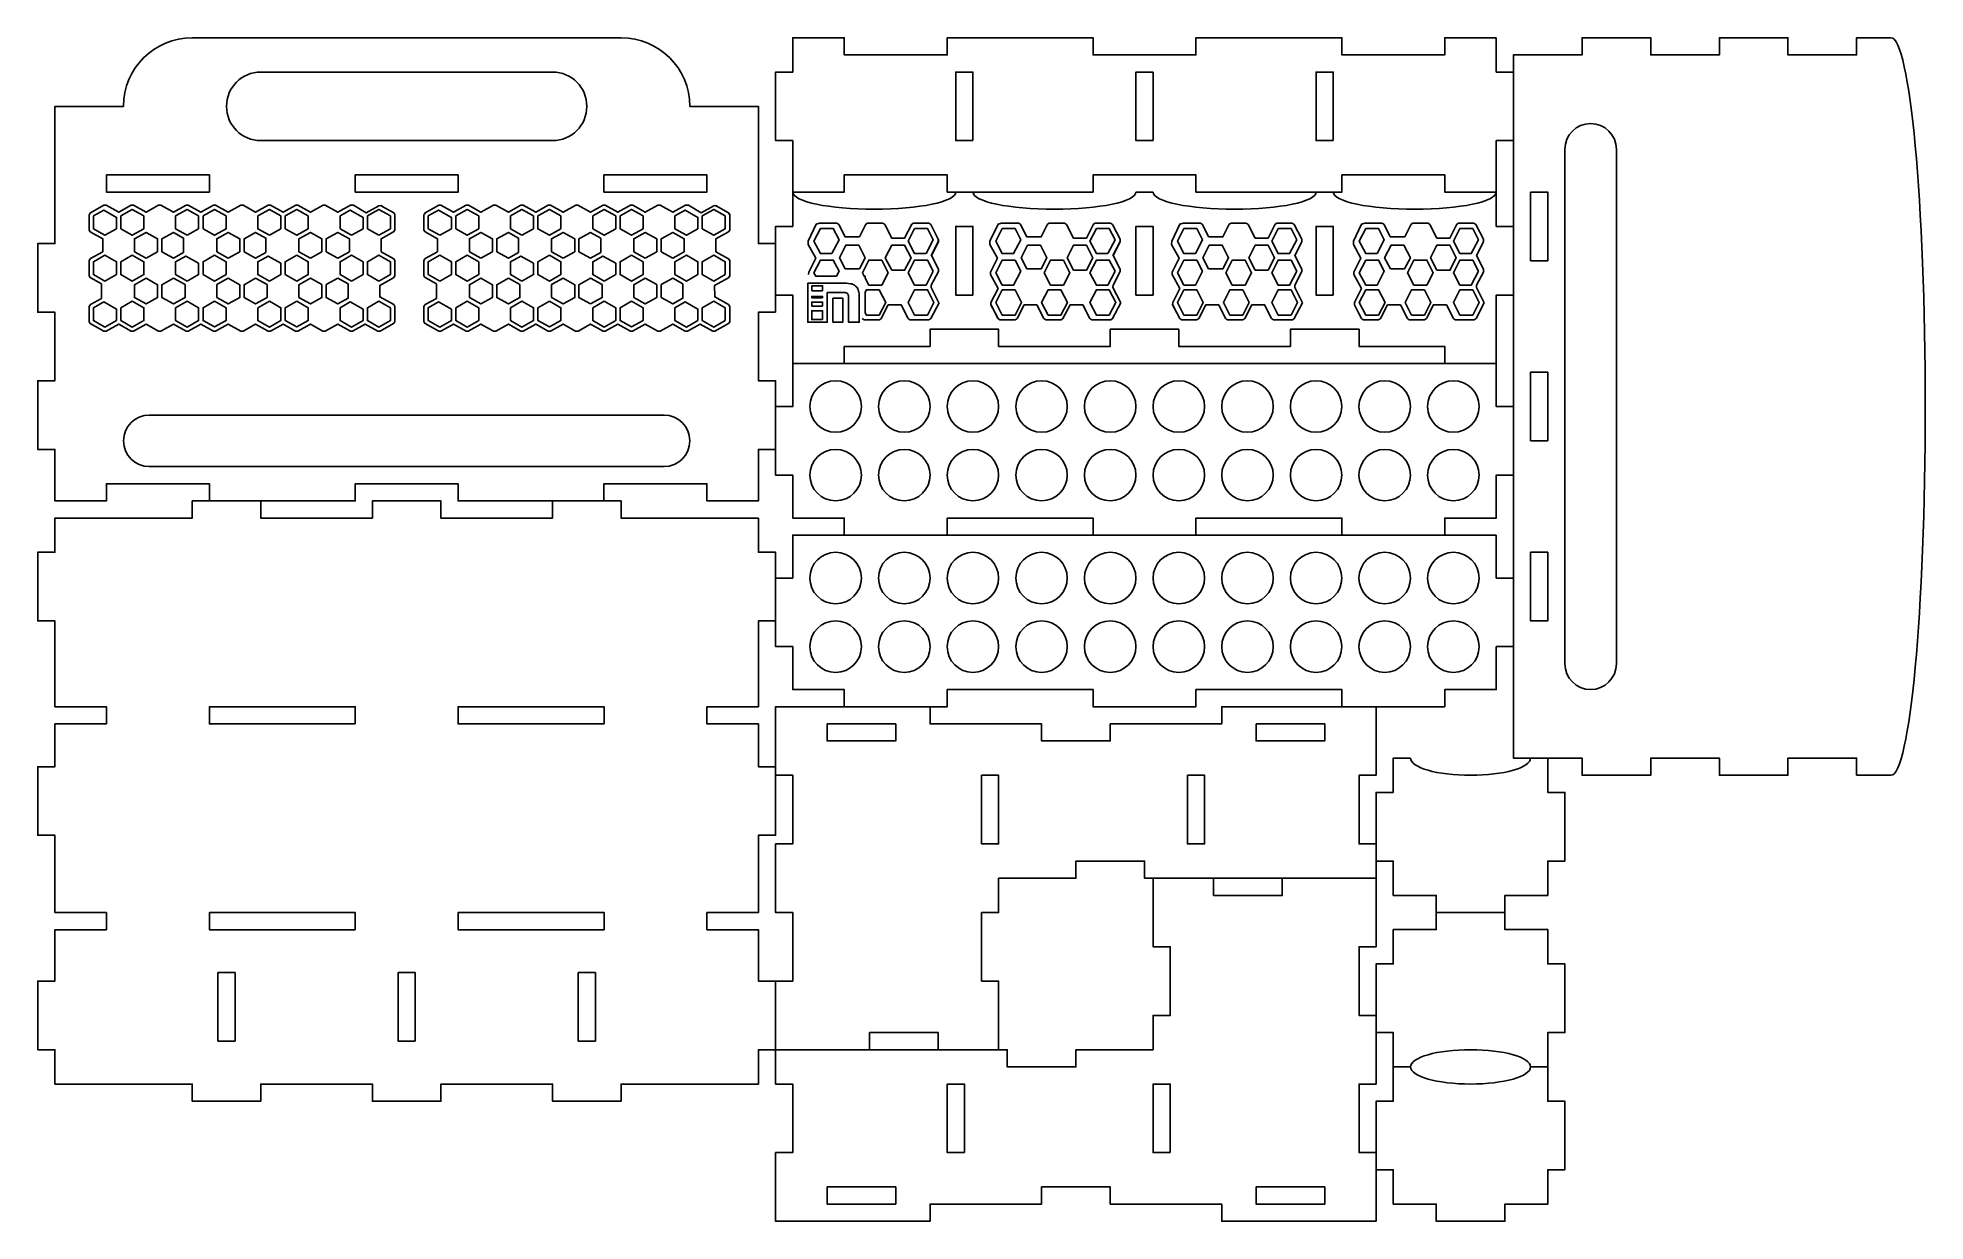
# Model space of a CAD drawing. Extents: x 922 to 2481, y 361 to 1339.
import ezdxf

# ---------------------------------------------------------------- set-up
doc = ezdxf.new("R2010")
doc.units = 0
doc.layers.add('A0105_Printing', color=7, linetype='CONTINUOUS')

msp = doc.modelspace()

# ---------------------------------------------------------------- linework, layer by layer
at = {"layer": 'A0105_Printing', "color": 1}
for points in [[(1403.597565, 1339.322867), (1049.267574, 1339.322867)], [(2452.416439, 1339.323067), (2424.070439, 1339.323067), (2424.070439, 1325.149067), (2367.377441, 1325.149067), (2367.377441, 1339.323067), (2310.684442, 1339.323067), (2310.684442, 1325.149067), (2253.991444, 1325.149067), (2253.991444, 1339.323067), (2197.298445, 1339.323067), (2197.298445, 1325.149067), (2140.605446, 1325.149067), (2140.605446, 744.047081), (2197.298445, 744.047081), (2197.298445, 729.874082), (2253.991444, 729.874082), (2253.991444, 744.047081), (2310.684442, 744.047081), (2310.684442, 729.874082), (2367.377441, 729.874082), (2367.377441, 744.047081), (2424.070439, 744.047081), (2424.070439, 729.874082)], [(1105.960572, 1310.975867), (1346.905566, 1310.975867)], [(992.574575, 1282.629868), (935.881577, 1282.629868), (935.881577, 1169.243871), (921.708577, 1169.243871), (921.708577, 1112.550872), (935.881577, 1112.550872), (935.881577, 1055.857874), (921.708577, 1055.857874), (921.708577, 999.164875), (935.881577, 999.164875), (935.881577, 956.645876), (978.401576, 956.645876), (978.401576, 970.818876), (1063.440573, 970.818876), (1063.440573, 956.645876), (1183.91257, 956.645876), (1183.91257, 970.818876), (1268.952568, 970.818876), (1268.952568, 956.645876), (1389.424565, 956.645876), (1389.424565, 970.818876), (1474.463563, 970.818876), (1474.463563, 956.645876), (1516.983562, 956.645876), (1516.983562, 999.164875), (1531.156562, 999.164875), (1531.156562, 1055.857874), (1516.983562, 1055.857874), (1516.983562, 1112.550872), (1531.156562, 1112.550872)], [(1531.156562, 1112.550872), (1531.156562, 1169.243871), (1516.983562, 1169.243871), (1516.983562, 1282.629868), (1460.290563, 1282.629868)], [(1346.905566, 1254.283869), (1105.960572, 1254.283869)], [(2183.125445, 822.000079), (2183.125445, 1247.197069)], [(2225.645444, 1247.197069), (2225.645444, 822.000079)], [(1545.330261, 1211.76347), (1545.330261, 1183.41747), (1531.157262, 1183.41747), (1531.157262, 1126.724472), (1545.330261, 1126.724472), (1545.330261, 1070.031473), (1587.85026, 1070.031473), (1587.85026, 1084.204473), (1658.716259, 1084.204473), (1658.716259, 1098.377473), (1715.409257, 1098.377473), (1715.409257, 1084.204473), (1807.535255, 1084.204473), (1807.535255, 1098.377473), (1864.228253, 1098.377473), (1864.228253, 1084.204473), (1956.354251, 1084.204473), (1956.354251, 1098.377473), (2013.04725, 1098.377473), (2013.04725, 1084.204473), (2083.913248, 1084.204473), (2083.913248, 1070.031473), (2126.432247, 1070.031473), (2126.432247, 1126.724472), (2140.606246, 1126.724472), (2140.606246, 1183.41747), (2126.432247, 1183.41747)], [(1694.149258, 1211.76347), (1679.976258, 1211.76347)], [(1842.968254, 1211.76347), (1828.795254, 1211.76347)], [(1991.78725, 1211.76347), (1977.613251, 1211.76347)], [(2126.432247, 1183.41747), (2126.432247, 1211.76347)], [(1013.834575, 1027.511874), (1439.030564, 1027.511874)], [(1439.030564, 984.991875), (1013.834575, 984.991875)], [(2055.566349, 744.053281), (2041.393349, 744.053281), (2041.393349, 715.707282), (2027.220349, 715.707282), (2027.220349, 659.014284), (2041.393349, 659.014284), (2041.393349, 630.667284), (2076.826348, 630.667284), (2076.826348, 616.494285), (2133.519347, 616.494285), (2133.519347, 630.667284), (2168.952346, 630.667284), (2168.952346, 659.014284), (2183.125345, 659.014284), (2183.125345, 715.707282), (2168.952346, 715.707282), (2168.952346, 744.053281)], [(2168.952346, 744.053281), (2154.779346, 744.053281)], [(2424.070439, 729.874082), (2452.416439, 729.874082)], [(2154.779246, 488.935188), (2168.952246, 488.935188), (2168.952246, 517.281187), (2183.125245, 517.281187), (2183.125245, 573.974186), (2168.952246, 573.974186), (2168.952246, 602.321185), (2133.519247, 602.321185), (2133.519247, 616.494185), (2076.826248, 616.494185), (2076.826248, 602.321185), (2041.393249, 602.321185), (2041.393249, 573.974186), (2027.220249, 573.974186), (2027.220249, 517.281187), (2041.393249, 517.281187), (2041.393249, 488.935188)], [(2055.566349, 488.935188), (2041.393349, 488.935188), (2041.393349, 460.589188), (2027.220349, 460.589188), (2027.220349, 403.89619), (2041.393349, 403.89619), (2041.393349, 375.549191), (2076.826348, 375.549191), (2076.826348, 361.376191), (2133.519347, 361.376191), (2133.519347, 375.549191), (2168.952346, 375.549191), (2168.952346, 403.89619), (2183.125345, 403.89619), (2183.125345, 460.589188), (2168.952346, 460.589188), (2168.952346, 488.935188)], [(2041.393249, 488.935188), (2055.566249, 488.935188)], [(2168.952346, 488.935188), (2154.779346, 488.935188)]]:
    msp.add_lwpolyline(points, dxfattribs=at)
for points in [[(2126.432947, 1339.322967), (2083.912948, 1339.322967), (2083.912948, 1325.149967), (1998.87395, 1325.149967), (1998.87395, 1339.322967), (1878.400953, 1339.322967), (1878.400953, 1325.149967), (1793.361955, 1325.149967), (1793.361955, 1339.322967), (1672.888958, 1339.322967), (1672.888958, 1325.149967), (1587.84996, 1325.149967), (1587.84996, 1339.322967), (1545.329961, 1339.322967), (1545.329961, 1310.975967), (1531.156962, 1310.975967), (1531.156962, 1254.282969), (1545.329961, 1254.282969), (1545.329961, 1211.76397), (1587.84996, 1211.76397), (1587.84996, 1225.936969), (1672.888958, 1225.936969), (1672.888958, 1211.76397), (1793.361955, 1211.76397), (1793.361955, 1225.936969), (1878.400953, 1225.936969), (1878.400953, 1211.76397), (1998.87395, 1211.76397), (1998.87395, 1225.936969), (2083.912948, 1225.936969), (2083.912948, 1211.76397), (2126.432947, 1211.76397), (2126.432947, 1254.282969), (2140.605946, 1254.282969), (2140.605946, 1310.975967), (2126.432947, 1310.975967)], [(1694.148958, 1254.282969), (1679.975958, 1254.282969), (1679.975958, 1310.975967), (1694.148958, 1310.975967)], [(1842.967954, 1254.282969), (1828.794954, 1254.282969), (1828.794954, 1310.975967), (1842.967954, 1310.975967)], [(1991.78695, 1254.282969), (1977.613951, 1254.282969), (1977.613951, 1310.975967), (1991.78695, 1310.975967)], [(1077.613573, 1282.629868)], [(978.401576, 1225.936869), (1063.440573, 1225.936869), (1063.440573, 1211.76387), (978.401576, 1211.76387)], [(1183.91257, 1225.936869), (1268.951568, 1225.936869), (1268.951568, 1211.76387), (1183.91257, 1211.76387)], [(1389.424565, 1225.936869), (1474.463563, 1225.936869), (1474.463563, 1211.76387), (1389.424565, 1211.76387)], [(2154.779446, 1211.76407), (2168.952446, 1211.76407), (2168.952446, 1155.071071), (2154.779446, 1155.071071)], [(986.759575, 1181.46587), (977.227576, 1176.165871), (967.695576, 1181.46587), (967.695576, 1192.13787), (976.176576, 1196.85687), (986.759575, 1190.90387)], [(990.361575, 1181.46587), (990.361575, 1192.13787), (999.818575, 1197.43787), (1009.349575, 1192.13787), (1009.349575, 1181.46587), (999.818575, 1176.165871)], [(1045.074574, 1176.165871), (1035.618574, 1181.46587), (1035.618574, 1192.13787), (1045.074574, 1197.43787), (1054.606574, 1192.13787), (1054.606574, 1181.46587)], [(1077.272573, 1192.13787), (1077.272573, 1181.46587), (1067.740573, 1176.165871), (1058.209574, 1181.46587), (1058.209574, 1192.13787), (1067.740573, 1197.43787)], [(1112.997572, 1176.165871), (1103.465572, 1181.46587), (1103.465572, 1192.13787), (1112.997572, 1197.43787), (1122.528572, 1192.13787), (1122.528572, 1181.46587)], [(1126.131572, 1181.46587), (1126.131572, 1192.13787), (1135.662572, 1197.43787), (1145.119571, 1192.13787), (1145.119571, 1181.46587), (1135.662572, 1176.165871)], [(1180.91957, 1176.165871), (1171.387571, 1181.46587), (1171.387571, 1192.13787), (1179.793571, 1196.85687), (1190.37557, 1190.90387), (1190.37557, 1181.46587)], [(1203.50957, 1176.165871), (1193.97857, 1181.46587), (1193.97857, 1192.13787), (1203.50957, 1197.43787), (1213.04157, 1192.13787), (1213.04157, 1181.46587)], [(1253.825569, 1176.165871), (1244.293569, 1181.46587), (1244.293569, 1192.13787), (1252.774569, 1196.85687), (1263.356568, 1190.90387), (1263.356568, 1181.46587)], [(1266.959568, 1181.46587), (1266.959568, 1192.13787), (1276.416568, 1197.43787), (1285.947568, 1192.13787), (1285.947568, 1181.46587), (1276.416568, 1176.165871)], [(1321.672567, 1176.165871), (1312.216567, 1181.46587), (1312.216567, 1192.13787), (1321.672567, 1197.43787), (1331.204567, 1192.13787), (1331.204567, 1181.46587)], [(1334.806567, 1181.46587), (1334.806567, 1192.13787), (1344.338566, 1197.43787), (1353.869566, 1192.13787), (1353.869566, 1181.46587), (1344.338566, 1176.165871)], [(1380.063565, 1192.13787), (1389.595565, 1197.43787), (1399.126565, 1192.13787), (1399.126565, 1181.46587), (1389.595565, 1176.165871), (1380.063565, 1181.46587)], [(1402.729565, 1181.46587), (1402.729565, 1192.13787), (1412.260565, 1197.43787), (1421.717564, 1192.13787), (1421.717564, 1181.46587), (1412.260565, 1176.165871)], [(1466.973563, 1181.46587), (1457.516564, 1176.165871), (1447.985564, 1181.46587), (1447.985564, 1192.13787), (1456.391564, 1196.85687), (1466.973563, 1190.90387)], [(1489.639563, 1181.46587), (1480.107563, 1176.165871), (1470.576563, 1181.46587), (1470.576563, 1192.13787), (1480.107563, 1197.43787), (1489.639563, 1192.13787)], [(1011.151575, 1157.217871), (1001.619575, 1162.517871), (1001.619575, 1173.189871), (1011.151575, 1178.488871), (1020.682574, 1173.189871), (1020.682574, 1162.517871)], [(1024.285574, 1162.517871), (1024.285574, 1173.189871), (1033.816574, 1178.488871), (1042.222574, 1173.770871), (1042.222574, 1161.936871), (1033.816574, 1157.217871)], [(1079.073573, 1157.217871), (1069.541573, 1162.517871), (1069.541573, 1173.189871), (1079.073573, 1178.488871), (1088.605573, 1173.189871), (1088.605573, 1162.517871)], [(1092.132573, 1162.517871), (1092.132573, 1173.189871), (1101.664572, 1178.488871), (1110.145572, 1173.770871), (1110.145572, 1161.936871), (1101.664572, 1157.217871)], [(1146.920571, 1157.217871), (1137.389572, 1162.517871), (1137.389572, 1173.189871), (1146.920571, 1178.488871), (1156.452571, 1173.189871), (1156.452571, 1162.517871)], [(1160.054571, 1162.517871), (1160.054571, 1173.189871), (1169.586571, 1178.488871), (1179.118571, 1173.189871), (1179.118571, 1162.517871), (1169.586571, 1157.217871)], [(1287.748568, 1157.217871), (1278.217568, 1162.517871), (1278.217568, 1173.189871), (1287.748568, 1178.488871), (1297.280568, 1173.189871), (1297.280568, 1162.517871)], [(1300.883567, 1162.517871), (1300.883567, 1173.189871), (1310.414567, 1178.488871), (1318.820567, 1173.770871), (1318.820567, 1161.936871), (1310.414567, 1157.217871)], [(1355.671566, 1157.217871), (1346.139566, 1162.517871), (1346.139566, 1173.189871), (1355.671566, 1178.488871), (1365.202566, 1173.189871), (1365.202566, 1162.517871)], [(1386.743565, 1173.770871), (1386.743565, 1161.936871), (1378.262566, 1157.217871), (1368.730566, 1162.517871), (1368.730566, 1173.189871), (1378.262566, 1178.488871)], [(1423.518564, 1157.217871), (1413.986565, 1162.517871), (1413.986565, 1173.189871), (1423.518564, 1178.488871), (1433.050564, 1173.189871), (1433.050564, 1162.517871)], [(1436.652564, 1162.517871), (1436.652564, 1173.189871), (1446.184564, 1178.488871), (1455.715564, 1173.189871), (1455.715564, 1162.517871), (1446.184564, 1157.217871)], [(1577.656261, 1160.901471), (1568.218261, 1160.901471), (1562.846261, 1171.201471), (1568.218261, 1181.58347), (1578.818261, 1181.58347), (1583.53626, 1172.427471)], [(1646.012259, 1181.58347), (1656.684259, 1181.58347), (1661.403258, 1172.427471), (1655.450259, 1160.901471), (1646.012259, 1160.901471), (1640.713259, 1171.201471)], [(1694.149258, 1126.724472), (1679.976258, 1126.724472), (1679.976258, 1183.41747), (1694.149258, 1183.41747)], [(1718.332257, 1181.58347), (1728.932257, 1181.58347), (1733.651257, 1172.427471), (1727.770257, 1160.901471), (1718.332257, 1160.901471), (1712.960257, 1171.201471)], [(1796.127255, 1181.58347), (1806.799255, 1181.58347), (1811.517255, 1172.427471), (1805.564255, 1160.901471), (1796.127255, 1160.901471), (1790.827255, 1171.201471)], [(1842.968254, 1126.724472), (1828.795254, 1126.724472), (1828.795254, 1183.41747), (1842.968254, 1183.41747)], [(1868.446253, 1181.58347), (1879.046253, 1181.58347), (1883.765253, 1172.427471), (1877.884253, 1160.901471), (1868.446253, 1160.901471), (1863.074253, 1171.201471)], [(1946.241251, 1181.58347), (1956.913251, 1181.58347), (1961.632251, 1172.427471), (1955.679251, 1160.901471), (1946.241251, 1160.901471), (1940.941251, 1171.201471)], [(1991.78725, 1126.724472), (1977.614251, 1126.724472), (1977.614251, 1183.41747), (1991.78725, 1183.41747)], [(2018.56125, 1181.58347), (2029.160249, 1181.58347), (2033.879249, 1172.427471), (2027.998249, 1160.901471), (2018.56125, 1160.901471), (2013.18825, 1171.201471)], [(2096.355248, 1181.58347), (2107.027247, 1181.58347), (2111.746247, 1172.427471), (2105.793247, 1160.901471), (2096.355248, 1160.901471), (2091.055248, 1171.201471)], [(986.759575, 1143.569871), (977.227576, 1138.269872), (967.695576, 1143.569871), (967.695576, 1154.240871), (977.227576, 1159.540871), (986.759575, 1154.240871)], [(999.818575, 1159.540871), (1009.349575, 1154.240871), (1009.349575, 1143.569871), (999.818575, 1138.269872), (990.361575, 1143.569871), (990.361575, 1154.240871)], [(1045.074574, 1138.269872), (1035.618574, 1143.569871), (1035.618574, 1154.240871), (1044.024574, 1158.959871), (1054.606574, 1153.006871), (1054.606574, 1143.569871)], [(1058.209574, 1143.569871), (1058.209574, 1154.240871), (1067.740573, 1159.540871), (1077.272573, 1154.240871), (1077.272573, 1143.569871), (1067.740573, 1138.269872)], [(1112.997572, 1138.269872), (1103.465572, 1143.569871), (1103.465572, 1154.240871), (1111.946572, 1158.959871), (1122.528572, 1153.006871), (1122.528572, 1143.569871)], [(1135.662572, 1159.540871), (1145.119571, 1154.240871), (1145.119571, 1143.569871), (1135.662572, 1138.269872), (1126.131572, 1143.569871), (1126.131572, 1154.240871)], [(1180.91957, 1138.269872), (1171.387571, 1143.569871), (1171.387571, 1154.240871), (1180.91957, 1159.540871), (1190.37557, 1154.240871), (1190.37557, 1143.569871)], [(1203.50957, 1138.269872), (1193.97857, 1143.569871), (1193.97857, 1154.240871), (1203.50957, 1159.540871), (1213.04157, 1154.240871), (1213.04157, 1143.569871)], [(1253.825569, 1138.269872), (1244.293569, 1143.569871), (1244.293569, 1154.240871), (1253.825569, 1159.540871), (1263.356568, 1154.240871), (1263.356568, 1143.569871)], [(1285.947568, 1154.240871), (1285.947568, 1143.569871), (1276.416568, 1138.269872), (1266.959568, 1143.569871), (1266.959568, 1154.240871), (1276.416568, 1159.540871)], [(1321.672567, 1138.269872), (1312.216567, 1143.569871), (1312.216567, 1154.240871), (1320.621567, 1158.959871), (1331.204567, 1153.006871), (1331.204567, 1143.569871)], [(1344.338566, 1159.540871), (1353.869566, 1154.240871), (1353.869566, 1143.569871), (1344.338566, 1138.269872), (1334.806567, 1143.569871), (1334.806567, 1154.240871)], [(1389.595565, 1138.269872), (1380.063565, 1143.569871), (1380.063565, 1154.240871), (1388.544565, 1158.959871), (1399.126565, 1153.006871), (1399.126565, 1143.569871)], [(1412.260565, 1159.540871), (1421.717564, 1154.240871), (1421.717564, 1143.569871), (1412.260565, 1138.269872), (1402.729565, 1143.569871), (1402.729565, 1154.240871)], [(1466.973563, 1143.569871), (1457.516564, 1138.269872), (1447.985564, 1143.569871), (1447.985564, 1154.240871), (1457.516564, 1159.540871), (1466.973563, 1154.240871)], [(1489.639563, 1143.569871), (1480.107563, 1138.269872), (1470.576563, 1143.569871), (1470.576563, 1154.240871), (1480.107563, 1159.540871), (1489.639563, 1154.240871)], [(1581.42726, 1142.280471), (1564.362261, 1142.280471), (1562.846261, 1145.188471), (1568.218261, 1155.570471), (1578.818261, 1155.570471), (1583.53626, 1146.414471)], [(1588.58726, 1148.376471), (1583.86826, 1157.532471), (1589.16826, 1167.914471), (1599.84026, 1167.914471), (1605.13926, 1157.532471), (1600.42026, 1148.376471)], [(1618.78826, 1134.887472), (1608.11626, 1134.887472), (1605.13926, 1140.673471), (1605.13926, 1142.280471), (1604.31226, 1142.280471), (1602.81626, 1145.188471), (1608.11626, 1155.570471), (1618.78826, 1155.570471), (1624.088259, 1145.188471)], [(1627.064259, 1147.150471), (1621.764259, 1157.532471), (1627.064259, 1167.914471), (1637.736259, 1167.914471), (1643.036259, 1157.532471), (1637.736259, 1147.150471)], [(1661.403258, 1146.414471), (1655.450259, 1134.887472), (1646.012259, 1134.887472), (1640.713259, 1145.188471), (1646.012259, 1155.570471), (1656.684259, 1155.570471)], [(1718.332257, 1155.570471), (1728.932257, 1155.570471), (1733.651257, 1146.414471), (1727.770257, 1134.887472), (1718.332257, 1134.887472), (1712.960257, 1145.188471)], [(1738.701257, 1148.376471), (1733.982257, 1157.532471), (1739.282257, 1167.914471), (1749.954256, 1167.914471), (1755.254256, 1157.532471), (1750.535256, 1148.376471)], [(1768.902256, 1134.887472), (1758.230256, 1134.887472), (1752.930256, 1145.188471), (1758.230256, 1155.570471), (1768.902256, 1155.570471), (1774.202256, 1145.188471)], [(1777.178256, 1147.150471), (1771.879256, 1157.532471), (1777.178256, 1167.914471), (1787.850255, 1167.914471), (1793.150255, 1157.532471), (1787.850255, 1147.150471)], [(1811.517255, 1146.414471), (1805.564255, 1134.887472), (1796.127255, 1134.887472), (1790.827255, 1145.188471), (1796.127255, 1155.570471), (1806.799255, 1155.570471)], [(1868.446253, 1155.570471), (1879.046253, 1155.570471), (1883.765253, 1146.414471), (1877.884253, 1134.887472), (1868.446253, 1134.887472), (1863.074253, 1145.188471)], [(1888.815253, 1148.376471), (1884.096253, 1157.532471), (1889.396253, 1167.914471), (1900.068252, 1167.914471), (1905.368252, 1157.532471), (1900.649252, 1148.376471)], [(1919.016252, 1134.887472), (1908.344252, 1134.887472), (1903.045252, 1145.188471), (1908.344252, 1155.570471), (1919.016252, 1155.570471), (1924.316252, 1145.188471)], [(1927.293252, 1147.150471), (1921.993252, 1157.532471), (1927.293252, 1167.914471), (1937.965252, 1167.914471), (1943.264251, 1157.532471), (1937.965252, 1147.150471)], [(1961.632251, 1146.414471), (1955.679251, 1134.887472), (1946.241251, 1134.887472), (1940.941251, 1145.188471), (1946.241251, 1155.570471), (1956.913251, 1155.570471)], [(2018.56125, 1155.570471), (2029.160249, 1155.570471), (2033.879249, 1146.414471), (2027.998249, 1134.887472), (2018.56125, 1134.887472), (2013.18825, 1145.188471)], [(2038.929249, 1148.376471), (2034.211249, 1157.532471), (2039.510249, 1167.914471), (2050.182249, 1167.914471), (2055.482249, 1157.532471), (2050.763249, 1148.376471)], [(2069.131248, 1134.887472), (2058.458249, 1134.887472), (2053.159249, 1145.188471), (2058.458249, 1155.570471), (2069.131248, 1155.570471), (2074.430248, 1145.188471)], [(2077.407248, 1147.150471), (2072.107248, 1157.532471), (2077.407248, 1167.914471), (2088.079248, 1167.914471), (2093.379248, 1157.532471), (2088.079248, 1147.150471)], [(2111.746247, 1146.414471), (2105.793247, 1134.887472), (2096.355248, 1134.887472), (2091.055248, 1145.188471), (2096.355248, 1155.570471), (2107.027247, 1155.570471)], [(1001.619575, 1135.220872), (1011.151575, 1140.592871), (1020.682574, 1135.220872), (1020.682574, 1124.620872), (1011.151575, 1119.320872), (1001.619575, 1124.620872)], [(1033.816574, 1140.592871), (1043.348574, 1135.292872), (1043.348574, 1124.620872), (1033.816574, 1119.320872), (1024.285574, 1124.620872), (1024.285574, 1135.220872)], [(1069.541573, 1124.620872), (1069.541573, 1135.292872), (1079.073573, 1140.592871), (1088.605573, 1135.220872), (1088.605573, 1124.620872), (1079.073573, 1119.320872)], [(1101.664572, 1140.592871), (1111.195572, 1135.292872), (1111.195572, 1124.620872), (1101.664572, 1119.320872), (1092.132573, 1124.620872), (1092.132573, 1135.220872)], [(1137.389572, 1124.620872), (1137.389572, 1135.220872), (1146.920571, 1140.592871), (1156.452571, 1135.292872), (1156.452571, 1124.620872), (1146.920571, 1119.320872)], [(1169.586571, 1140.592871), (1177.992571, 1135.873872), (1177.992571, 1124.039872), (1169.586571, 1119.320872), (1160.054571, 1124.620872), (1160.054571, 1135.292872)], [(1278.217568, 1124.620872), (1278.217568, 1135.220872), (1287.748568, 1140.592871), (1297.280568, 1135.220872), (1297.280568, 1124.620872), (1287.748568, 1119.320872)], [(1310.414567, 1140.592871), (1319.946567, 1135.292872), (1319.946567, 1124.620872), (1310.414567, 1119.320872), (1300.883567, 1124.620872), (1300.883567, 1135.220872)], [(1346.139566, 1124.620872), (1346.139566, 1135.292872), (1355.671566, 1140.592871), (1365.202566, 1135.220872), (1365.202566, 1124.620872), (1355.671566, 1119.320872)], [(1378.262566, 1119.320872), (1368.730566, 1124.620872), (1368.730566, 1135.220872), (1378.262566, 1140.592871), (1387.793565, 1135.292872), (1387.793565, 1124.620872)], [(1413.986565, 1124.620872), (1413.986565, 1135.220872), (1423.518564, 1140.592871), (1433.050564, 1135.292872), (1433.050564, 1124.620872), (1423.518564, 1119.320872)], [(1454.590564, 1135.873872), (1454.590564, 1124.039872), (1446.184564, 1119.320872), (1436.652564, 1124.620872), (1436.652564, 1135.292872), (1446.184564, 1140.592871)], [(1616.78726, 1110.199472), (1606.11526, 1110.199472), (1605.13926, 1112.110472), (1605.13926, 1129.053472), (1606.11526, 1130.963472), (1616.78726, 1130.963472), (1622.086259, 1120.581472)], [(1656.684259, 1110.199472), (1646.012259, 1110.199472), (1640.713259, 1120.581472), (1646.012259, 1130.963472), (1656.684259, 1130.963472), (1661.984258, 1120.581472)], [(1728.932257, 1110.199472), (1718.332257, 1110.199472), (1712.960257, 1120.581472), (1718.332257, 1130.963472), (1728.932257, 1130.963472), (1734.304257, 1120.581472)], [(1766.901256, 1110.199472), (1756.229256, 1110.199472), (1750.929256, 1120.581472), (1756.229256, 1130.963472), (1766.901256, 1130.963472), (1772.201256, 1120.581472)], [(1806.799255, 1110.199472), (1796.127255, 1110.199472), (1790.827255, 1120.581472), (1796.127255, 1130.963472), (1806.799255, 1130.963472), (1812.098255, 1120.581472)], [(1879.046253, 1110.199472), (1868.446253, 1110.199472), (1863.074253, 1120.581472), (1868.446253, 1130.963472), (1879.046253, 1130.963472), (1884.418253, 1120.581472)], [(1917.015252, 1110.199472), (1906.343252, 1110.199472), (1901.043252, 1120.581472), (1906.343252, 1130.963472), (1917.015252, 1130.963472), (1922.315252, 1120.581472)], [(1956.913251, 1110.199472), (1946.241251, 1110.199472), (1940.941251, 1120.581472), (1946.241251, 1130.963472), (1956.913251, 1130.963472), (1962.213251, 1120.581472)], [(2029.160249, 1110.199472), (2018.56125, 1110.199472), (2013.18825, 1120.581472), (2018.56125, 1130.963472), (2029.160249, 1130.963472), (2034.532249, 1120.581472)], [(2067.129248, 1110.199472), (2056.457249, 1110.199472), (2051.158249, 1120.581472), (2056.457249, 1130.963472), (2067.129248, 1130.963472), (2072.429248, 1120.581472)], [(2107.027247, 1110.199472), (2096.355248, 1110.199472), (2091.055248, 1120.581472), (2096.355248, 1130.963472), (2107.027247, 1130.963472), (2112.327247, 1120.581472)], [(986.759575, 1105.672872), (977.227576, 1100.300872), (967.695576, 1105.672872), (967.695576, 1116.271872), (976.176576, 1120.990872), (986.759575, 1115.110872)], [(990.361575, 1116.271872), (999.818575, 1121.644872), (1009.349575, 1116.271872), (1009.349575, 1105.672872), (999.818575, 1100.300872), (990.361575, 1105.672872)], [(1035.618574, 1116.271872), (1045.074574, 1121.644872), (1054.606574, 1116.271872), (1054.606574, 1105.672872), (1045.074574, 1100.300872), (1035.618574, 1105.672872)], [(1067.740573, 1121.644872), (1077.272573, 1116.271872), (1077.272573, 1105.672872), (1067.740573, 1100.372872), (1058.209574, 1105.672872), (1058.209574, 1116.271872)], [(1103.465572, 1116.271872), (1112.997572, 1121.644872), (1122.528572, 1116.271872), (1122.528572, 1110.972872), (1122.528572, 1105.672872), (1112.997572, 1100.300872), (1103.465572, 1105.672872)], [(1135.662572, 1121.644872), (1145.119571, 1116.271872), (1145.119571, 1105.672872), (1135.662572, 1100.372872), (1126.131572, 1105.672872), (1126.131572, 1116.271872)], [(1171.387571, 1116.271872), (1179.793571, 1120.990872), (1190.37557, 1115.110872), (1190.37557, 1105.672872), (1180.91957, 1100.300872), (1171.387571, 1105.672872)], [(1213.04157, 1116.271872), (1213.04157, 1105.672872), (1203.50957, 1100.300872), (1193.97857, 1105.672872), (1193.97857, 1116.271872), (1203.50957, 1121.644872)], [(1263.356568, 1115.110872), (1263.356568, 1105.672872), (1253.825569, 1100.300872), (1244.293569, 1105.672872), (1244.293569, 1116.271872), (1252.774569, 1120.990872)], [(1266.959568, 1116.271872), (1276.416568, 1121.644872), (1285.947568, 1116.271872), (1285.947568, 1105.672872), (1276.416568, 1100.300872), (1266.959568, 1105.672872)], [(1312.216567, 1116.271872), (1321.672567, 1121.644872), (1331.204567, 1116.271872), (1331.204567, 1105.672872), (1321.672567, 1100.300872), (1312.216567, 1105.672872)], [(1344.338566, 1121.644872), (1353.869566, 1116.271872), (1353.869566, 1105.672872), (1344.338566, 1100.372872), (1334.806567, 1105.672872), (1334.806567, 1116.271872)], [(1380.063565, 1116.271872), (1389.595565, 1121.644872), (1399.126565, 1116.271872), (1399.126565, 1110.972872), (1399.126565, 1105.672872), (1389.595565, 1100.300872), (1380.063565, 1105.672872)], [(1412.260565, 1121.644872), (1421.717564, 1116.271872), (1421.717564, 1105.672872), (1412.260565, 1100.372872), (1402.729565, 1105.672872), (1402.729565, 1116.271872)], [(1466.973563, 1105.672872), (1457.516564, 1100.300872), (1447.985564, 1105.672872), (1447.985564, 1116.271872), (1456.391564, 1120.990872), (1466.973563, 1115.110872)], [(1489.639563, 1105.672872), (1480.107563, 1100.300872), (1470.576563, 1105.672872), (1470.576563, 1116.271872), (1480.107563, 1121.644872), (1489.639563, 1116.271872)], [(2126.432247, 1070.031373), (1545.330261, 1070.031373), (1545.330261, 1034.598374), (1531.157262, 1034.598374), (1531.157262, 977.905376), (1545.330261, 977.905376), (1545.330261, 942.472376), (1587.85026, 942.472376), (1587.85026, 928.299377), (1672.889258, 928.299377), (1672.889258, 942.472376), (1793.362255, 942.472376), (1793.362255, 928.299377), (1878.401253, 928.299377), (1878.401253, 942.472376), (1998.87325, 942.472376), (1998.87325, 928.299377), (2083.913248, 928.299377), (2083.913248, 942.472376), (2126.432247, 942.472376), (2126.432247, 977.905376), (2140.606246, 977.905376), (2140.606246, 1034.598374), (2126.432247, 1034.598374)], [(2154.779446, 1062.945073), (2168.952446, 1062.945073), (2168.952446, 1006.252075), (2154.779446, 1006.252075)], [(1637.456259, 1055.858374)], [(1977.613251, 1055.858374)], [(2034.306249, 1055.858374)], [(1602.02326, 1034.598374)], [(1658.716259, 1034.598374)], [(1715.409257, 1034.598374)], [(1772.102256, 1034.598374)], [(1828.795254, 1034.598374)], [(1885.488253, 1034.598374)], [(1942.180251, 1034.598374)], [(1998.87325, 1034.598374)], [(2055.566249, 1034.598374)], [(2112.259247, 1034.598374)], [(992.574575, 1006.251875)], [(1460.290563, 1006.251875)], [(1637.456259, 1013.338375)], [(1637.456259, 999.165375)], [(1977.613251, 1013.338375)], [(1977.613251, 999.165375)], [(2034.306249, 1013.338375)], [(2034.306249, 999.165375)], [(1516.983962, 942.471976), (1403.597965, 942.471976), (1403.597965, 956.645976), (1346.904966, 956.645976), (1346.904966, 942.471976), (1254.778969, 942.471976), (1254.778969, 956.645976), (1198.08597, 956.645976), (1198.08597, 942.471976), (1105.959972, 942.471976), (1105.959972, 956.645976), (1049.266974, 956.645976), (1049.266974, 942.471976), (935.880977, 942.471976), (935.880977, 914.125977), (921.707977, 914.125977), (921.707977, 857.432979), (935.880977, 857.432979), (935.880977, 786.56698), (978.400976, 786.56698), (978.400976, 772.393981), (935.880977, 772.393981), (935.880977, 736.960982), (921.707977, 736.960982), (921.707977, 680.267983), (935.880977, 680.267983), (935.880977, 616.487985), (978.400976, 616.487985), (978.400976, 602.314985), (935.880977, 602.314985), (935.880977, 559.794986), (921.707977, 559.794986), (921.707977, 503.101987), (935.880977, 503.101987), (935.880977, 474.755988), (1049.266974, 474.755988), (1049.266974, 460.582988), (1105.959972, 460.582988), (1105.959972, 474.755988), (1198.08597, 474.755988), (1198.08597, 460.582988), (1254.778969, 460.582988), (1254.778969, 474.755988), (1346.904966, 474.755988), (1346.904966, 460.582988), (1403.597965, 460.582988), (1403.597965, 474.755988), (1516.983962, 474.755988), (1516.983962, 503.101987), (1531.156962, 503.101987), (1531.156962, 559.794986), (1516.983962, 559.794986), (1516.983962, 602.314985), (1474.463963, 602.314985), (1474.463963, 616.487985), (1516.983962, 616.487985), (1516.983962, 680.267983), (1531.156962, 680.267983), (1531.156962, 736.960982), (1516.983962, 736.960982), (1516.983962, 772.393981), (1474.463963, 772.393981), (1474.463963, 786.56698), (1516.983962, 786.56698), (1516.983962, 857.432979), (1531.156962, 857.432979), (1531.156962, 914.125977), (1516.983962, 914.125977)], [(1580.76326, 956.645376)], [(1637.456259, 956.645376)], [(1637.456259, 956.645376)], [(1694.149258, 956.645376), (1694.149258, 956.645376)], [(1750.842256, 956.645376)], [(1807.535255, 956.645376), (1807.535255, 956.645376)], [(1864.228253, 956.645376), (1864.228253, 956.645376)], [(1920.920252, 956.645376)], [(1977.613251, 956.645376)], [(1977.613251, 956.645376)], [(2034.306249, 956.645376)], [(2034.306249, 956.645376)], [(2090.999248, 956.645376)], [(2126.432247, 928.299077), (1545.330261, 928.299077), (1545.330261, 892.866078), (1531.157262, 892.866078), (1531.157262, 836.173079), (1545.330261, 836.173079), (1545.330261, 800.74008), (1587.85026, 800.74008), (1587.85026, 786.56708), (1672.889258, 786.56708), (1672.889258, 800.74008), (1793.362255, 800.74008), (1793.362255, 786.56708), (1878.401253, 786.56708), (1878.401253, 800.74008), (1998.87325, 800.74008), (1998.87325, 786.56708), (2083.913248, 786.56708), (2083.913248, 800.74008), (2126.432247, 800.74008), (2126.432247, 836.173079), (2140.606246, 836.173079), (2140.606246, 892.866078), (2126.432247, 892.866078)], [(1637.456259, 914.126077)], [(1977.613251, 914.126077)], [(2034.306249, 914.126077)], [(2154.779446, 914.126077), (2168.952446, 914.126077), (2168.952446, 857.433079), (2154.779446, 857.433079)], [(1559.503261, 892.866078)], [(1602.02326, 892.866078)], [(1616.19626, 892.866078)], [(1658.716259, 892.866078)], [(1672.889258, 892.866078)], [(1715.409257, 892.866078)], [(1729.582257, 892.866078)], [(1772.102256, 892.866078)], [(1786.275255, 892.866078)], [(1828.795254, 892.866078)], [(1842.968254, 892.866078)], [(1885.488253, 892.866078)], [(1899.661253, 892.866078)], [(1942.180251, 892.866078)], [(1956.354251, 892.866078)], [(1998.87325, 892.866078)], [(2013.04625, 892.866078)], [(2055.566249, 892.866078)], [(2069.739248, 892.866078)], [(2112.259247, 892.866078)], [(1637.456259, 871.606078)], [(1977.613251, 871.606078)], [(2034.306249, 871.606078)], [(1637.456259, 857.433079)], [(1977.613251, 857.433079)], [(2034.306249, 857.433079)], [(1580.76326, 814.91308)], [(1637.456259, 814.91308)], [(1637.456259, 814.91308)], [(1694.149258, 814.91308), (1694.149258, 814.91308)], [(1750.842256, 814.91308)], [(1807.535255, 814.91308), (1807.535255, 814.91308)], [(1864.228253, 814.91308), (1864.228253, 814.91308)], [(1920.920252, 814.91308)], [(1977.613251, 814.91308)], [(1977.613251, 814.91308)], [(2034.306249, 814.91308)], [(2034.306249, 814.91308)], [(2090.999248, 814.91308)], [(2204.385445, 800.74008)], [(1183.91297, 772.393981), (1063.440973, 772.393981), (1063.440973, 786.56698), (1183.91297, 786.56698)], [(1389.424965, 772.393981), (1268.951968, 772.393981), (1268.951968, 786.56698), (1389.424965, 786.56698)], [(1531.156962, 559.794986), (1531.156962, 503.101987), (1608.73496, 503.101987), (1608.73496, 517.275987), (1665.427958, 517.275987), (1665.427958, 503.101987), (1715.408957, 503.101987), (1715.408957, 559.794986), (1701.235957, 559.794986), (1701.235957, 616.487985), (1715.408957, 616.487985), (1715.408957, 644.833984), (1779.188956, 644.833984), (1779.188956, 659.007984), (1835.880954, 659.007984), (1835.880954, 644.833984), (2027.219949, 644.833984), (2027.219949, 673.180983), (2013.04695, 673.180983), (2013.04695, 729.873982), (2027.219949, 729.873982), (2027.219949, 786.56698), (1899.660953, 786.56698), (1899.660953, 772.393981), (1807.534955, 772.393981), (1807.534955, 758.219981), (1750.841956, 758.219981), (1750.841956, 772.393981), (1658.715959, 772.393981), (1658.715959, 786.56698), (1531.156962, 786.56698), (1531.156962, 729.873982), (1545.329961, 729.873982), (1545.329961, 673.180983), (1531.156962, 673.180983), (1531.156962, 616.487985), (1545.329961, 616.487985), (1545.329961, 559.794986)], [(1573.676961, 772.393981), (1630.369959, 772.393981), (1630.369959, 758.220981), (1573.676961, 758.220981)], [(1928.006952, 772.393981), (1984.69995, 772.393981), (1984.69995, 758.220981), (1928.006952, 758.220981)], [(1701.235957, 729.873982), (1715.408957, 729.873982), (1715.408957, 673.180983), (1701.235957, 673.180983)], [(1871.314953, 729.873982), (1885.487953, 729.873982), (1885.487953, 673.180983), (1871.314953, 673.180983)], [(2027.219949, 588.141985), (2027.219949, 644.834984), (1949.641951, 644.834984), (1949.641951, 630.660984), (1892.948953, 630.660984), (1892.948953, 644.834984), (1842.967954, 644.834984), (1842.967954, 588.141985), (1857.140954, 588.141985), (1857.140954, 531.448987), (1842.967954, 531.448987), (1842.967954, 503.101987), (1779.188956, 503.101987), (1779.188956, 488.928988), (1722.495957, 488.928988), (1722.495957, 503.101987), (1531.156962, 503.101987), (1531.156962, 474.755988), (1545.329961, 474.755988), (1545.329961, 418.06299), (1531.156962, 418.06299), (1531.156962, 361.369991), (1658.715959, 361.369991), (1658.715959, 375.542991), (1750.841956, 375.542991), (1750.841956, 389.71599), (1807.534955, 389.71599), (1807.534955, 375.542991), (1899.660953, 375.542991), (1899.660953, 361.369991), (2027.219949, 361.369991), (2027.219949, 418.06299), (2013.04695, 418.06299), (2013.04695, 474.755988), (2027.219949, 474.755988), (2027.219949, 531.448987), (2013.04695, 531.448987), (2013.04695, 588.141985)], [(1183.91297, 602.314985), (1063.440973, 602.314985), (1063.440973, 616.487985), (1183.91297, 616.487985)], [(1389.424965, 602.314985), (1268.951968, 602.314985), (1268.951968, 616.487985), (1389.424965, 616.487985)], [(1084.699973, 510.188987), (1070.526973, 510.188987), (1070.526973, 566.881986), (1084.699973, 566.881986)], [(1233.518969, 510.188987), (1219.34597, 510.188987), (1219.34597, 566.881986), (1233.518969, 566.881986)], [(1382.337965, 510.188987), (1368.164966, 510.188987), (1368.164966, 566.881986), (1382.337965, 566.881986)], [(1687.062958, 418.06299), (1672.889958, 418.06299), (1672.889958, 474.755988), (1687.062958, 474.755988)], [(1857.140954, 418.06299), (1842.967954, 418.06299), (1842.967954, 474.755988), (1857.140954, 474.755988)], [(1630.369959, 375.542991), (1573.676961, 375.542991), (1573.676961, 389.71599), (1630.369959, 389.71599)], [(1984.69995, 375.542991), (1928.006952, 375.542991), (1928.006952, 389.71599), (1984.69995, 389.71599)]]:
    msp.add_lwpolyline(points, close=True, dxfattribs=at)
at = {"layer": 'A0105_Printing', "color": 4}
for points in [[(964.443676, 1193.66207), (965.144676, 1194.72707), (976.327676, 1200.97107), (978.128676, 1200.97107), (988.560675, 1195.16307), (998.992675, 1200.97107), (1000.793675, 1200.97107), (1011.151675, 1195.16307), (1021.583674, 1200.97107), (1023.384674, 1200.97107), (1033.817674, 1195.16307), (1044.249674, 1200.97107), (1046.050674, 1200.97107), (1056.407674, 1195.16307), (1066.839673, 1200.97107), (1068.641673, 1200.97107), (1079.073673, 1195.16307), (1089.505673, 1200.97107), (1091.306673, 1200.97107), (1101.664672, 1195.16307), (1112.096672, 1200.97107), (1113.897672, 1200.97107), (1124.329672, 1195.16307), (1134.762672, 1200.97107), (1136.563672, 1200.97107), (1146.920671, 1195.16307), (1157.352671, 1200.97107), (1159.154671, 1200.97107), (1169.586671, 1195.16307), (1180.01867, 1200.97107)], [(1207.34507, 1199.39367), (1205.23607, 1200.59567), (1203.43507, 1200.52367), (1193.00207, 1194.71467), (1182.57007, 1201.00767), (1180.01907, 1200.93467)], [(1207.34507, 1199.39367), (1205.31107, 1200.52567)], [(1241.041469, 1193.66207), (1241.742469, 1194.72707), (1252.925469, 1200.97107), (1254.726469, 1200.97107), (1265.158468, 1195.16307), (1275.590468, 1200.97107), (1277.391468, 1200.97107), (1287.749468, 1195.16307), (1298.181468, 1200.97107), (1299.982468, 1200.97107), (1310.415467, 1195.16307), (1320.847467, 1200.97107), (1322.648467, 1200.97107), (1333.005467, 1195.16307), (1343.437466, 1200.97107), (1345.239466, 1200.97107), (1355.671466, 1195.16307), (1366.103466, 1200.97107), (1367.904466, 1200.97107), (1378.262466, 1195.16307), (1388.694465, 1200.97107), (1390.495465, 1200.97107), (1400.927465, 1195.16307), (1411.360465, 1200.97107), (1413.161465, 1200.97107), (1423.518464, 1195.16307), (1433.950464, 1200.97107), (1435.752464, 1200.97107), (1446.184464, 1195.16307), (1456.616464, 1200.97107)], [(1483.942963, 1199.39367), (1481.833963, 1200.59567), (1480.032963, 1200.52367), (1469.599963, 1194.71467), (1459.167964, 1201.00767), (1456.616964, 1200.93467)], [(1483.942963, 1199.39367), (1481.908963, 1200.52567)], [(964.093676, 1193.13007), (964.093676, 1193.15407), (964.443676, 1193.66207)], [(964.093676, 1193.13007), (964.443676, 1193.66207)], [(964.093676, 1193.13007), (964.093676, 1180.45007), (964.994676, 1178.997071), (975.426676, 1173.189071), (975.426676, 1162.518071), (965.144676, 1156.782071), (964.093676, 1155.185071), (964.093676, 1142.553071), (964.994676, 1141.101071), (974.375676, 1135.874072), (974.375676, 1123.968072), (965.144676, 1118.886072), (964.093676, 1117.289072), (964.093676, 1104.656072), (964.994676, 1103.132072), (976.327676, 1096.888073), (978.128676, 1096.815073), (988.560675, 1102.696072), (998.917675, 1096.888073), (1000.718675, 1096.815073), (1011.151675, 1102.696072), (1021.508674, 1096.888073), (1023.459674, 1096.888073), (1033.817674, 1102.696072), (1044.174674, 1096.888073), (1045.975674, 1096.815073), (1056.407674, 1102.696072), (1066.839673, 1096.888073), (1068.640673, 1096.815073), (1079.073673, 1102.696072), (1089.355673, 1096.888073), (1091.382673, 1096.888073), (1101.664672, 1102.696072), (1112.096672, 1096.888073), (1113.897672, 1096.815073), (1124.329672, 1102.696072), (1134.687672, 1096.888073), (1136.488672, 1096.815073), (1146.920671, 1102.696072), (1157.277671, 1096.888073), (1159.229671, 1096.888073), (1169.586671, 1102.696072), (1179.943671, 1096.888073), (1181.74467, 1096.815073), (1192.17667, 1102.696072), (1202.60967, 1096.888073), (1204.41067, 1096.815073), (1215.59367, 1103.132072), (1216.64467, 1104.656072), (1216.64467, 1117.289072), (1215.74367, 1118.813072), (1204.26067, 1125.202072), (1204.18567, 1134.640072), (1215.59367, 1141.028071), (1216.64467, 1142.553071), (1216.64467, 1155.185071), (1215.74367, 1156.709071), (1205.31167, 1162.518071), (1205.31167, 1173.189071), (1215.59367, 1178.925071), (1216.64467, 1180.45007), (1216.64467, 1193.13007)], [(965.144276, 1194.67897), (964.443276, 1193.66197)], [(1215.74377, 1194.60637), (1207.34477, 1199.39337)], [(1207.34507, 1199.39367), (1215.74407, 1194.71767), (1216.64407, 1193.19367)], [(1215.74377, 1194.65477), (1216.34477, 1193.63777)], [(1215.74377, 1194.60637), (1216.34477, 1193.63737)], [(1216.34457, 1193.63747), (1216.64457, 1193.15447), (1216.64457, 1193.13047)], [(1216.34457, 1193.63747), (1216.64457, 1193.13047)], [(1240.691469, 1193.13007), (1240.691469, 1193.15407), (1241.041469, 1193.66207)], [(1240.691469, 1193.13007), (1241.041469, 1193.66207)], [(1240.691469, 1193.13007), (1240.691469, 1180.45007), (1241.592469, 1178.997071), (1252.024469, 1173.189071), (1252.024469, 1162.518071), (1241.742469, 1156.782071), (1240.691469, 1155.185071), (1240.691469, 1142.553071), (1241.592469, 1141.101071), (1250.973469, 1135.874072), (1250.973469, 1123.968072), (1241.742469, 1118.886072), (1240.691469, 1117.289072), (1240.691469, 1104.656072), (1241.592469, 1103.132072), (1252.925469, 1096.888073), (1254.726469, 1096.815073), (1265.158468, 1102.696072), (1275.515468, 1096.888073), (1277.316468, 1096.815073), (1287.749468, 1102.696072), (1298.106468, 1096.888073), (1300.057467, 1096.888073), (1310.415467, 1102.696072), (1320.772467, 1096.888073), (1322.573467, 1096.815073), (1333.005467, 1102.696072), (1343.437466, 1096.888073), (1345.238466, 1096.815073), (1355.671466, 1102.696072), (1365.953466, 1096.888073), (1367.980466, 1096.888073), (1378.262466, 1102.696072), (1388.694465, 1096.888073), (1390.495465, 1096.815073), (1400.927465, 1102.696072), (1411.285465, 1096.888073), (1413.086465, 1096.815073), (1423.518464, 1102.696072), (1433.875464, 1096.888073), (1435.827464, 1096.888073), (1446.184464, 1102.696072), (1456.541464, 1096.888073), (1458.342464, 1096.815073), (1468.774463, 1102.696072), (1479.207463, 1096.888073), (1481.008463, 1096.815073), (1492.191463, 1103.132072), (1493.242463, 1104.656072), (1493.242463, 1117.289072), (1492.341463, 1118.813072), (1480.858463, 1125.202072), (1480.783463, 1134.640072), (1492.191463, 1141.028071), (1493.242463, 1142.553071), (1493.242463, 1155.185071), (1492.341463, 1156.709071), (1481.909463, 1162.518071), (1481.909463, 1173.189071), (1492.191463, 1178.925071), (1493.242463, 1180.45007), (1493.242463, 1193.13007)], [(1241.742069, 1194.67897), (1241.041069, 1193.66197)], [(1492.341563, 1194.60637), (1483.942563, 1199.39337)], [(1483.942963, 1199.39367), (1492.340963, 1194.71767), (1493.241963, 1193.19367)], [(1492.341563, 1194.65477), (1492.942563, 1193.63777)], [(1492.341563, 1194.60637), (1492.942563, 1193.63737)], [(1492.942363, 1193.63747), (1493.242363, 1193.15447), (1493.242363, 1193.13047)], [(1492.942363, 1193.63747), (1493.242363, 1193.13047)], [(1558.115561, 1171.242371), (1564.769561, 1185.15137), (1567.516561, 1186.13237), (1581.84756, 1186.13237), (1583.44456, 1184.98737), (1588.52656, 1174.932371), (1600.43256, 1174.932371), (1605.65956, 1185.15137), (1607.11156, 1186.13237), (1619.74456, 1186.13237), (1621.341559, 1184.98737), (1627.076559, 1173.787371), (1637.748559, 1173.787371), (1643.556559, 1185.15137), (1645.008559, 1186.13237), (1657.688559, 1186.13237)], [(1659.721959, 1159.481571), (1665.529958, 1170.844571), (1665.529958, 1172.806571), (1659.285959, 1184.98757), (1657.688959, 1186.13157)], [(1708.229657, 1171.242371), (1714.883657, 1185.15137), (1717.630657, 1186.13237), (1731.961657, 1186.13237), (1733.558657, 1184.98737), (1738.640657, 1174.932371), (1750.546656, 1174.932371), (1755.773656, 1185.15137), (1757.225656, 1186.13237), (1769.858656, 1186.13237), (1771.455656, 1184.98737), (1777.190656, 1173.787371), (1787.862655, 1173.787371), (1793.670655, 1185.15137), (1795.122655, 1186.13237), (1807.802655, 1186.13237)], [(1809.836155, 1159.481571), (1815.644155, 1170.844571), (1815.644155, 1172.806571), (1809.400155, 1184.98757), (1807.803155, 1186.13157)], [(1858.343954, 1171.242371), (1864.997953, 1185.15137), (1867.744953, 1186.13237), (1882.075953, 1186.13237), (1883.672953, 1184.98737), (1888.754953, 1174.932371), (1900.660952, 1174.932371), (1905.887952, 1185.15137), (1907.339952, 1186.13237), (1919.972952, 1186.13237), (1921.569952, 1184.98737), (1927.304952, 1173.787371), (1937.976952, 1173.787371), (1943.784951, 1185.15137), (1945.236951, 1186.13237), (1957.916951, 1186.13237)], [(1959.950351, 1159.481571), (1965.758351, 1170.844571), (1965.758351, 1172.806571), (1959.514351, 1184.98757), (1957.917351, 1186.13157)], [(2008.45825, 1171.242371), (2015.11225, 1185.15137), (2017.85925, 1186.13237), (2032.190249, 1186.13237), (2033.787249, 1184.98737), (2038.869249, 1174.932371), (2050.775249, 1174.932371), (2056.002249, 1185.15137), (2057.454249, 1186.13237), (2070.087248, 1186.13237), (2071.684248, 1184.98737), (2077.419248, 1173.787371), (2088.091248, 1173.787371), (2093.899248, 1185.15137), (2095.351248, 1186.13237), (2108.031247, 1186.13237)], [(2110.064647, 1159.481571), (2115.872647, 1170.844571), (2115.872647, 1172.806571), (2109.628647, 1184.98757), (2108.031647, 1186.13157)], [(1558.115561, 1171.242371), (1558.042561, 1168.462371), (1564.334561, 1157.100371), (1558.526561, 1145.736371), (1558.454561, 1143.774371)], [(1665.638858, 1146.074571), (1665.638858, 1148.036571), (1659.830859, 1159.399571), (1665.638858, 1170.762571), (1665.638858, 1172.724571)], [(1708.229657, 1171.242371), (1708.156657, 1168.462371), (1714.448657, 1157.100371), (1708.640657, 1145.736371), (1708.568657, 1143.774371), (1714.883657, 1132.026372)], [(1815.753055, 1146.074571), (1815.753055, 1148.036571), (1809.945055, 1159.399571), (1815.753055, 1170.762571), (1815.753055, 1172.724571)], [(1858.343954, 1171.242371), (1858.270954, 1168.462371), (1864.562953, 1157.100371), (1858.754954, 1145.736371), (1858.682954, 1143.774371), (1864.997953, 1132.026372)], [(1965.867251, 1146.074571), (1965.867251, 1148.036571), (1960.059251, 1159.399571), (1965.867251, 1170.762571), (1965.867251, 1172.724571)], [(2008.45825, 1171.242371), (2008.38525, 1168.462371), (2014.67725, 1157.100371), (2008.86925, 1145.736371), (2008.79725, 1143.774371), (2015.11225, 1132.026372)], [(2115.981347, 1146.074571), (2115.981347, 1148.036571), (2110.173347, 1159.399571), (2115.981347, 1170.762571), (2115.981347, 1172.724571)], [(1665.706058, 1146.130571), (1659.786059, 1134.879572), (1659.694059, 1132.918572), (1666.112058, 1120.296572)], [(1708.568357, 1143.774871), (1714.883357, 1132.026872)], [(1815.820155, 1146.130571), (1809.900155, 1134.879572), (1809.808155, 1132.918572), (1816.226155, 1120.296572)], [(1858.682554, 1143.774871), (1864.997553, 1132.026872)], [(1965.934351, 1146.130571), (1960.014351, 1134.879572), (1959.922351, 1132.918572), (1966.340351, 1120.296572)], [(2008.79685, 1143.774871), (2015.11185, 1132.026872)], [(2116.048547, 1146.130571), (2110.128547, 1134.879572), (2110.036547, 1132.918572), (2116.454547, 1120.296572)], [(1714.883757, 1132.026672), (1709.075757, 1120.663672), (1709.002757, 1118.701672), (1712.509757, 1111.999672)], [(1864.997953, 1132.026672), (1859.189954, 1120.663672), (1859.116954, 1118.701672), (1862.623953, 1111.999672)], [(2015.11225, 1132.026672), (2009.30425, 1120.663672), (2009.23125, 1118.701672), (2012.73825, 1111.999672)], [(1616.89106, 1106.275472), (1604.21106, 1106.275472), (1602.68606, 1107.420472)], [(1657.837859, 1106.275472), (1642.155859, 1106.275472), (1640.630859, 1107.420472), (1634.895859, 1118.619472), (1624.223859, 1118.619472), (1618.41586, 1107.256472), (1616.89086, 1106.275472)], [(1666.167458, 1120.402972), (1659.362459, 1107.256972), (1657.837459, 1106.275972)], [(1709.119957, 1118.619772), (1712.509957, 1111.999772)], [(1714.939857, 1107.356572), (1712.509857, 1111.999572)], [(1714.939857, 1107.356572), (1714.854857, 1107.420572), (1712.509857, 1111.999572)], [(1714.939857, 1107.356572), (1714.991857, 1107.256572)], [(1729.060357, 1106.275472), (1716.380357, 1106.275472), (1714.940357, 1107.356472)], [(1767.005156, 1106.275472), (1754.325156, 1106.275472), (1752.800156, 1107.420472), (1747.065156, 1118.619472), (1736.393157, 1118.619472), (1730.585157, 1107.256472), (1729.060157, 1106.275472)], [(1807.951955, 1106.275472), (1792.269955, 1106.275472), (1790.744955, 1107.420472), (1785.009955, 1118.619472), (1774.337956, 1118.619472), (1768.529956, 1107.256472), (1767.004956, 1106.275472)], [(1816.281555, 1120.402972), (1809.476555, 1107.256972), (1807.951555, 1106.275972)], [(1859.234254, 1118.619772), (1862.624253, 1111.999772)], [(1865.054153, 1107.356572), (1862.624153, 1111.999572)], [(1865.054153, 1107.356572), (1864.969153, 1107.420572), (1862.624153, 1111.999572)], [(1865.054153, 1107.356572), (1865.106153, 1107.256572)], [(1879.174653, 1106.275472), (1866.494653, 1106.275472), (1865.054653, 1107.356472)], [(1917.119452, 1106.275472), (1904.439452, 1106.275472), (1902.914452, 1107.420472), (1897.179453, 1118.619472), (1886.507453, 1118.619472), (1880.699453, 1107.256472), (1879.174453, 1106.275472)], [(1958.066251, 1106.275472), (1942.384251, 1106.275472), (1940.859251, 1107.420472), (1935.124252, 1118.619472), (1924.452252, 1118.619472), (1918.644252, 1107.256472), (1917.119252, 1106.275472)], [(1966.395851, 1120.402972), (1959.590851, 1107.256972), (1958.065851, 1106.275972)], [(2009.34845, 1118.619772), (2012.73845, 1111.999772)], [(2015.16845, 1107.356572), (2012.73845, 1111.999572)], [(2015.16845, 1107.356572), (2015.08345, 1107.420572), (2012.73845, 1111.999572)], [(2015.16845, 1107.356572), (2015.22045, 1107.256572)], [(2029.288849, 1106.275472), (2016.60885, 1106.275472), (2015.16885, 1107.356472)], [(2067.233548, 1106.275472), (2054.553549, 1106.275472), (2053.028549, 1107.420472), (2047.293549, 1118.619472), (2036.621549, 1118.619472), (2030.813549, 1107.256472), (2029.288549, 1106.275472)], [(2108.180347, 1106.275472), (2092.498348, 1106.275472), (2090.973348, 1107.420472), (2085.238348, 1118.619472), (2074.566348, 1118.619472), (2068.758348, 1107.256472), (2067.233348, 1106.275472)], [(2116.509947, 1120.402972), (2109.704947, 1107.256972), (2108.179947, 1106.275972)]]:
    msp.add_lwpolyline(points, dxfattribs=at)
at = {"layer": 'A0105_Printing', "color": 7}
for points in [[(1587.90796, 1136.425972), (1557.685961, 1136.425972), (1557.685961, 1104.166972), (1573.811961, 1104.166972), (1573.811961, 1128.762972), (1587.59996, 1128.762972)], [(1591.40796, 1124.887972), (1591.40796, 1104.166972), (1600.20596, 1104.166972), (1600.20596, 1125.241972)]]:
    msp.add_lwpolyline(points, dxfattribs=at)
for points in [[(1569.959961, 1124.478972), (1561.035961, 1124.478972), (1561.035961, 1125.636972), (1569.959961, 1125.636972)], [(1570.025961, 1130.256972), (1561.101961, 1130.256972), (1561.101961, 1134.443972), (1570.025961, 1134.443972)], [(1578.529961, 1104.166972), (1586.68996, 1104.166972), (1586.68996, 1124.008972), (1578.529961, 1124.008972)], [(1569.959961, 1117.632972), (1561.035961, 1117.632972), (1561.035961, 1120.828972), (1569.959961, 1120.828972)], [(1569.959961, 1106.378972), (1561.035961, 1106.378972), (1561.035961, 1113.779972), (1569.959961, 1113.779972)]]:
    msp.add_lwpolyline(points, close=True, dxfattribs=at)
at = {"layer": 'A0105_Printing', "color": 1}
for points in [[(1049.267574, 1339.322867), (1017.956575, 1339.322867), (992.574575, 1313.940867), (992.574575, 1282.629868)], [(1460.290563, 1282.629868), (1460.290563, 1313.940867), (1434.908564, 1339.322867), (1403.597565, 1339.322867)], [(2480.763438, 1034.598074), (2480.763438, 1202.89307), (2468.072438, 1339.323067), (2452.416439, 1339.323067)], [(1077.613573, 1282.629868), (1077.613573, 1298.284868), (1090.304573, 1310.975867), (1105.960572, 1310.975867)], [(1346.905566, 1310.975867), (1362.560566, 1310.975867), (1375.251566, 1298.284868), (1375.251566, 1282.629868)], [(1105.960572, 1254.283869), (1090.304573, 1254.283869), (1077.613573, 1266.974868), (1077.613573, 1282.629868)], [(1375.251566, 1282.629868), (1375.251566, 1266.974868), (1362.560566, 1254.283869), (1346.905566, 1254.283869)], [(2183.125445, 1247.197069), (2183.125445, 1258.938069), (2192.644445, 1268.456068), (2204.385445, 1268.456068)], [(2204.385445, 1268.456068), (2216.126445, 1268.456068), (2225.645444, 1258.938069), (2225.645444, 1247.197069)], [(1612.65326, 1197.59047), (1575.472261, 1197.59047), (1545.330261, 1203.93647), (1545.330261, 1211.76347)], [(1679.976258, 1211.76347), (1679.976258, 1203.93647), (1649.834259, 1197.59047), (1612.65326, 1197.59047)], [(1761.472256, 1197.59047), (1724.290257, 1197.59047), (1694.149258, 1203.93647), (1694.149258, 1211.76347)], [(1828.795254, 1211.76347), (1828.795254, 1203.93647), (1798.653255, 1197.59047), (1761.472256, 1197.59047)], [(1910.291252, 1197.59047), (1873.109253, 1197.59047), (1842.968254, 1203.93647), (1842.968254, 1211.76347)], [(1977.613251, 1211.76347), (1977.613251, 1203.93647), (1947.472251, 1197.59047), (1910.291252, 1197.59047)], [(2059.110249, 1197.59047), (2021.928249, 1197.59047), (1991.78725, 1203.93647), (1991.78725, 1211.76347)], [(2126.432247, 1211.76347), (2126.432247, 1203.93647), (2096.291248, 1197.59047), (2059.110249, 1197.59047)], [(1559.503261, 1034.598374), (1559.503261, 1046.339374), (1569.022261, 1055.858374), (1580.76326, 1055.858374)], [(1580.76326, 1055.858374), (1592.50526, 1055.858374), (1602.02326, 1046.339374), (1602.02326, 1034.598374)], [(1616.19626, 1034.598374), (1616.19626, 1046.339374), (1625.714259, 1055.858374), (1637.456259, 1055.858374)], [(1637.456259, 1055.858374), (1649.197259, 1055.858374), (1658.716259, 1046.339374), (1658.716259, 1034.598374)], [(1672.889258, 1034.598374), (1672.889258, 1046.339374), (1682.407258, 1055.858374), (1694.149258, 1055.858374)], [(1694.149258, 1055.858374), (1705.890257, 1055.858374), (1715.409257, 1046.339374), (1715.409257, 1034.598374)], [(1729.582257, 1034.598374), (1729.582257, 1046.339374), (1739.100257, 1055.858374), (1750.842256, 1055.858374)], [(1750.842256, 1055.858374), (1762.583256, 1055.858374), (1772.102256, 1046.339374), (1772.102256, 1034.598374)], [(1786.275255, 1034.598374), (1786.275255, 1046.339374), (1795.793255, 1055.858374), (1807.535255, 1055.858374)], [(1807.535255, 1055.858374), (1819.276255, 1055.858374), (1828.795254, 1046.339374), (1828.795254, 1034.598374)], [(1842.968254, 1034.598374), (1842.968254, 1046.339374), (1852.486254, 1055.858374), (1864.228253, 1055.858374)], [(1864.228253, 1055.858374), (1875.969253, 1055.858374), (1885.488253, 1046.339374), (1885.488253, 1034.598374)], [(1899.661253, 1034.598374), (1899.661253, 1046.339374), (1909.179252, 1055.858374), (1920.920252, 1055.858374)], [(1920.920252, 1055.858374), (1932.662252, 1055.858374), (1942.180251, 1046.339374), (1942.180251, 1034.598374)], [(1956.354251, 1034.598374), (1956.354251, 1046.339374), (1965.872251, 1055.858374), (1977.613251, 1055.858374)], [(1977.613251, 1055.858374), (1989.35525, 1055.858374), (1998.87325, 1046.339374), (1998.87325, 1034.598374)], [(2013.04625, 1034.598374), (2013.04625, 1046.339374), (2022.565249, 1055.858374), (2034.306249, 1055.858374)], [(2034.306249, 1055.858374), (2046.048249, 1055.858374), (2055.566249, 1046.339374), (2055.566249, 1034.598374)], [(2069.739248, 1034.598374), (2069.739248, 1046.339374), (2079.258248, 1055.858374), (2090.999248, 1055.858374)], [(2090.999248, 1055.858374), (2102.741247, 1055.858374), (2112.259247, 1046.339374), (2112.259247, 1034.598374)], [(1580.76326, 1013.338375), (1569.022261, 1013.338375), (1559.503261, 1022.857374), (1559.503261, 1034.598374)], [(1602.02326, 1034.598374), (1602.02326, 1022.857374), (1592.50526, 1013.338375), (1580.76326, 1013.338375)], [(1637.456259, 1013.338375), (1625.714259, 1013.338375), (1616.19626, 1022.857374), (1616.19626, 1034.598374)], [(1658.716259, 1034.598374), (1658.716259, 1022.857374), (1649.197259, 1013.338375), (1637.456259, 1013.338375)], [(1694.149258, 1013.338375), (1682.407258, 1013.338375), (1672.889258, 1022.857374), (1672.889258, 1034.598374)], [(1715.409257, 1034.598374), (1715.409257, 1022.857374), (1705.890257, 1013.338375), (1694.149258, 1013.338375)], [(1750.842256, 1013.338375), (1739.100257, 1013.338375), (1729.582257, 1022.857374), (1729.582257, 1034.598374)], [(1772.102256, 1034.598374), (1772.102256, 1022.857374), (1762.583256, 1013.338375), (1750.842256, 1013.338375)], [(1807.535255, 1013.338375), (1795.793255, 1013.338375), (1786.275255, 1022.857374), (1786.275255, 1034.598374)], [(1828.795254, 1034.598374), (1828.795254, 1022.857374), (1819.276255, 1013.338375), (1807.535255, 1013.338375)], [(1864.228253, 1013.338375), (1852.486254, 1013.338375), (1842.968254, 1022.857374), (1842.968254, 1034.598374)], [(1885.488253, 1034.598374), (1885.488253, 1022.857374), (1875.969253, 1013.338375), (1864.228253, 1013.338375)], [(1920.920252, 1013.338375), (1909.179252, 1013.338375), (1899.661253, 1022.857374), (1899.661253, 1034.598374)], [(1942.180251, 1034.598374), (1942.180251, 1022.857374), (1932.662252, 1013.338375), (1920.920252, 1013.338375)], [(1977.613251, 1013.338375), (1965.872251, 1013.338375), (1956.354251, 1022.857374), (1956.354251, 1034.598374)], [(1998.87325, 1034.598374), (1998.87325, 1022.857374), (1989.35525, 1013.338375), (1977.613251, 1013.338375)], [(2034.306249, 1013.338375), (2022.565249, 1013.338375), (2013.04625, 1022.857374), (2013.04625, 1034.598374)], [(2055.566249, 1034.598374), (2055.566249, 1022.857374), (2046.048249, 1013.338375), (2034.306249, 1013.338375)], [(2090.999248, 1013.338375), (2079.258248, 1013.338375), (2069.739248, 1022.857374), (2069.739248, 1034.598374)], [(2112.259247, 1034.598374), (2112.259247, 1022.857374), (2102.741247, 1013.338375), (2090.999248, 1013.338375)], [(2452.416439, 729.874082), (2468.072438, 729.874082), (2480.763438, 866.304078), (2480.763438, 1034.598074)], [(992.574575, 1006.251875), (992.574575, 1017.993875), (1002.092575, 1027.511874), (1013.834575, 1027.511874)], [(1439.030564, 1027.511874), (1450.772564, 1027.511874), (1460.290563, 1017.993875), (1460.290563, 1006.251875)], [(1013.834575, 984.991875), (1002.092575, 984.991875), (992.574575, 994.509875), (992.574575, 1006.251875)], [(1460.290563, 1006.251875), (1460.290563, 994.509875), (1450.772564, 984.991875), (1439.030564, 984.991875)], [(1559.503261, 977.905376), (1559.503261, 989.647375), (1569.022261, 999.165375), (1580.76326, 999.165375)], [(1580.76326, 999.165375), (1592.50526, 999.165375), (1602.02326, 989.647375), (1602.02326, 977.905376)], [(1616.19626, 977.905376), (1616.19626, 989.647375), (1625.714259, 999.165375), (1637.456259, 999.165375)], [(1637.456259, 999.165375), (1649.197259, 999.165375), (1658.716259, 989.647375), (1658.716259, 977.905376)], [(1672.889258, 977.905376), (1672.889258, 989.647375), (1682.407258, 999.165375), (1694.149258, 999.165375)], [(1694.149258, 999.165375), (1705.890257, 999.165375), (1715.409257, 989.647375), (1715.409257, 977.905376)], [(1729.582257, 977.905376), (1729.582257, 989.647375), (1739.100257, 999.165375), (1750.842256, 999.165375)], [(1750.842256, 999.165375), (1762.583256, 999.165375), (1772.102256, 989.647375), (1772.102256, 977.905376)], [(1786.275255, 977.905376), (1786.275255, 989.647375), (1795.793255, 999.165375), (1807.535255, 999.165375)], [(1807.535255, 999.165375), (1819.276255, 999.165375), (1828.795254, 989.647375), (1828.795254, 977.905376)], [(1842.968254, 977.905376), (1842.968254, 989.647375), (1852.486254, 999.165375), (1864.228253, 999.165375)], [(1864.228253, 999.165375), (1875.969253, 999.165375), (1885.488253, 989.647375), (1885.488253, 977.905376)], [(1899.661253, 977.905376), (1899.661253, 989.647375), (1909.179252, 999.165375), (1920.920252, 999.165375)], [(1920.920252, 999.165375), (1932.662252, 999.165375), (1942.180251, 989.647375), (1942.180251, 977.905376)], [(1956.354251, 977.905376), (1956.354251, 989.647375), (1965.872251, 999.165375), (1977.613251, 999.165375)], [(1977.613251, 999.165375), (1989.35525, 999.165375), (1998.87325, 989.647375), (1998.87325, 977.905376)], [(2013.04625, 977.905376), (2013.04625, 989.647375), (2022.565249, 999.165375), (2034.306249, 999.165375)], [(2034.306249, 999.165375), (2046.048249, 999.165375), (2055.566249, 989.647375), (2055.566249, 977.905376)], [(2069.739248, 977.905376), (2069.739248, 989.647375), (2079.258248, 999.165375), (2090.999248, 999.165375)], [(2090.999248, 999.165375), (2102.741247, 999.165375), (2112.259247, 989.647375), (2112.259247, 977.905376)], [(1580.76326, 956.645376), (1569.022261, 956.645376), (1559.503261, 966.164376), (1559.503261, 977.905376)], [(1602.02326, 977.905376), (1602.02326, 966.164376), (1592.50526, 956.645376), (1580.76326, 956.645376)], [(1637.456259, 956.645376), (1625.714259, 956.645376), (1616.19626, 966.164376), (1616.19626, 977.905376)], [(1658.716259, 977.905376), (1658.716259, 966.164376), (1649.197259, 956.645376), (1637.456259, 956.645376)], [(1694.149258, 956.645376), (1682.407258, 956.645376), (1672.889258, 966.164376), (1672.889258, 977.905376)], [(1715.409257, 977.905376), (1715.409257, 966.164376), (1705.890257, 956.645376), (1694.149258, 956.645376)], [(1750.842256, 956.645376), (1739.100257, 956.645376), (1729.582257, 966.164376), (1729.582257, 977.905376)], [(1772.102256, 977.905376), (1772.102256, 966.164376), (1762.583256, 956.645376), (1750.842256, 956.645376)], [(1807.535255, 956.645376), (1795.793255, 956.645376), (1786.275255, 966.164376), (1786.275255, 977.905376)], [(1828.795254, 977.905376), (1828.795254, 966.164376), (1819.276255, 956.645376), (1807.535255, 956.645376)], [(1864.228253, 956.645376), (1852.486254, 956.645376), (1842.968254, 966.164376), (1842.968254, 977.905376)], [(1885.488253, 977.905376), (1885.488253, 966.164376), (1875.969253, 956.645376), (1864.228253, 956.645376)], [(1920.920252, 956.645376), (1909.179252, 956.645376), (1899.661253, 966.164376), (1899.661253, 977.905376)], [(1942.180251, 977.905376), (1942.180251, 966.164376), (1932.662252, 956.645376), (1920.920252, 956.645376)], [(1977.613251, 956.645376), (1965.872251, 956.645376), (1956.354251, 966.164376), (1956.354251, 977.905376)], [(1998.87325, 977.905376), (1998.87325, 966.164376), (1989.35525, 956.645376), (1977.613251, 956.645376)], [(2034.306249, 956.645376), (2022.565249, 956.645376), (2013.04625, 966.164376), (2013.04625, 977.905376)], [(2055.566249, 977.905376), (2055.566249, 966.164376), (2046.048249, 956.645376), (2034.306249, 956.645376)], [(2090.999248, 956.645376), (2079.258248, 956.645376), (2069.739248, 966.164376), (2069.739248, 977.905376)], [(2112.259247, 977.905376), (2112.259247, 966.164376), (2102.741247, 956.645376), (2090.999248, 956.645376)], [(1559.503261, 892.866078), (1559.503261, 904.608077), (1569.022261, 914.126077), (1580.76326, 914.126077)], [(1580.76326, 914.126077), (1592.50526, 914.126077), (1602.02326, 904.608077), (1602.02326, 892.866078)], [(1616.19626, 892.866078), (1616.19626, 904.608077), (1625.714259, 914.126077), (1637.456259, 914.126077)], [(1637.456259, 914.126077), (1649.197259, 914.126077), (1658.716259, 904.608077), (1658.716259, 892.866078)], [(1672.889258, 892.866078), (1672.889258, 904.608077), (1682.407258, 914.126077), (1694.149258, 914.126077)], [(1694.149258, 914.126077), (1705.890257, 914.126077), (1715.409257, 904.608077), (1715.409257, 892.866078)], [(1729.582257, 892.866078), (1729.582257, 904.608077), (1739.100257, 914.126077), (1750.842256, 914.126077)], [(1750.842256, 914.126077), (1762.583256, 914.126077), (1772.102256, 904.608077), (1772.102256, 892.866078)], [(1786.275255, 892.866078), (1786.275255, 904.608077), (1795.793255, 914.126077), (1807.535255, 914.126077)], [(1807.535255, 914.126077), (1819.276255, 914.126077), (1828.795254, 904.608077), (1828.795254, 892.866078)], [(1842.968254, 892.866078), (1842.968254, 904.608077), (1852.486254, 914.126077), (1864.228253, 914.126077)], [(1864.228253, 914.126077), (1875.969253, 914.126077), (1885.488253, 904.608077), (1885.488253, 892.866078)], [(1899.661253, 892.866078), (1899.661253, 904.608077), (1909.179252, 914.126077), (1920.920252, 914.126077)], [(1920.920252, 914.126077), (1932.662252, 914.126077), (1942.180251, 904.608077), (1942.180251, 892.866078)], [(1956.354251, 892.866078), (1956.354251, 904.608077), (1965.872251, 914.126077), (1977.613251, 914.126077)], [(1977.613251, 914.126077), (1989.35525, 914.126077), (1998.87325, 904.608077), (1998.87325, 892.866078)], [(2013.04625, 892.866078), (2013.04625, 904.608077), (2022.565249, 914.126077), (2034.306249, 914.126077)], [(2034.306249, 914.126077), (2046.048249, 914.126077), (2055.566249, 904.608077), (2055.566249, 892.866078)], [(2069.739248, 892.866078), (2069.739248, 904.608077), (2079.258248, 914.126077), (2090.999248, 914.126077)], [(2090.999248, 914.126077), (2102.741247, 914.126077), (2112.259247, 904.608077), (2112.259247, 892.866078)], [(1580.76326, 871.606078), (1569.022261, 871.606078), (1559.503261, 881.125078), (1559.503261, 892.866078)], [(1602.02326, 892.866078), (1602.02326, 881.125078), (1592.50526, 871.606078), (1580.76326, 871.606078)], [(1637.456259, 871.606078), (1625.714259, 871.606078), (1616.19626, 881.125078), (1616.19626, 892.866078)], [(1658.716259, 892.866078), (1658.716259, 881.125078), (1649.197259, 871.606078), (1637.456259, 871.606078)], [(1694.149258, 871.606078), (1682.407258, 871.606078), (1672.889258, 881.125078), (1672.889258, 892.866078)], [(1715.409257, 892.866078), (1715.409257, 881.125078), (1705.890257, 871.606078), (1694.149258, 871.606078)], [(1750.842256, 871.606078), (1739.100257, 871.606078), (1729.582257, 881.125078), (1729.582257, 892.866078)], [(1772.102256, 892.866078), (1772.102256, 881.125078), (1762.583256, 871.606078), (1750.842256, 871.606078)], [(1807.535255, 871.606078), (1795.793255, 871.606078), (1786.275255, 881.125078), (1786.275255, 892.866078)], [(1828.795254, 892.866078), (1828.795254, 881.125078), (1819.276255, 871.606078), (1807.535255, 871.606078)], [(1864.228253, 871.606078), (1852.486254, 871.606078), (1842.968254, 881.125078), (1842.968254, 892.866078)], [(1885.488253, 892.866078), (1885.488253, 881.125078), (1875.969253, 871.606078), (1864.228253, 871.606078)], [(1920.920252, 871.606078), (1909.179252, 871.606078), (1899.661253, 881.125078), (1899.661253, 892.866078)], [(1942.180251, 892.866078), (1942.180251, 881.125078), (1932.662252, 871.606078), (1920.920252, 871.606078)], [(1977.613251, 871.606078), (1965.872251, 871.606078), (1956.354251, 881.125078), (1956.354251, 892.866078)], [(1998.87325, 892.866078), (1998.87325, 881.125078), (1989.35525, 871.606078), (1977.613251, 871.606078)], [(2034.306249, 871.606078), (2022.565249, 871.606078), (2013.04625, 881.125078), (2013.04625, 892.866078)], [(2055.566249, 892.866078), (2055.566249, 881.125078), (2046.048249, 871.606078), (2034.306249, 871.606078)], [(2090.999248, 871.606078), (2079.258248, 871.606078), (2069.739248, 881.125078), (2069.739248, 892.866078)], [(2112.259247, 892.866078), (2112.259247, 881.125078), (2102.741247, 871.606078), (2090.999248, 871.606078)], [(1559.503261, 836.173079), (1559.503261, 847.915079), (1569.022261, 857.433079), (1580.76326, 857.433079)], [(1580.76326, 857.433079), (1592.50526, 857.433079), (1602.02326, 847.915079), (1602.02326, 836.173079)], [(1616.19626, 836.173079), (1616.19626, 847.915079), (1625.714259, 857.433079), (1637.456259, 857.433079)], [(1637.456259, 857.433079), (1649.197259, 857.433079), (1658.716259, 847.915079), (1658.716259, 836.173079)], [(1672.889258, 836.173079), (1672.889258, 847.915079), (1682.407258, 857.433079), (1694.149258, 857.433079)], [(1694.149258, 857.433079), (1705.890257, 857.433079), (1715.409257, 847.915079), (1715.409257, 836.173079)], [(1729.582257, 836.173079), (1729.582257, 847.915079), (1739.100257, 857.433079), (1750.842256, 857.433079)], [(1750.842256, 857.433079), (1762.583256, 857.433079), (1772.102256, 847.915079), (1772.102256, 836.173079)], [(1786.275255, 836.173079), (1786.275255, 847.915079), (1795.793255, 857.433079), (1807.535255, 857.433079)], [(1807.535255, 857.433079), (1819.276255, 857.433079), (1828.795254, 847.915079), (1828.795254, 836.173079)], [(1842.968254, 836.173079), (1842.968254, 847.915079), (1852.486254, 857.433079), (1864.228253, 857.433079)], [(1864.228253, 857.433079), (1875.969253, 857.433079), (1885.488253, 847.915079), (1885.488253, 836.173079)], [(1899.661253, 836.173079), (1899.661253, 847.915079), (1909.179252, 857.433079), (1920.920252, 857.433079)], [(1920.920252, 857.433079), (1932.662252, 857.433079), (1942.180251, 847.915079), (1942.180251, 836.173079)], [(1956.354251, 836.173079), (1956.354251, 847.915079), (1965.872251, 857.433079), (1977.613251, 857.433079)], [(1977.613251, 857.433079), (1989.35525, 857.433079), (1998.87325, 847.915079), (1998.87325, 836.173079)], [(2013.04625, 836.173079), (2013.04625, 847.915079), (2022.565249, 857.433079), (2034.306249, 857.433079)], [(2034.306249, 857.433079), (2046.048249, 857.433079), (2055.566249, 847.915079), (2055.566249, 836.173079)], [(2069.739248, 836.173079), (2069.739248, 847.915079), (2079.258248, 857.433079), (2090.999248, 857.433079)], [(2090.999248, 857.433079), (2102.741247, 857.433079), (2112.259247, 847.915079), (2112.259247, 836.173079)], [(1580.76326, 814.91308), (1569.022261, 814.91308), (1559.503261, 824.432079), (1559.503261, 836.173079)], [(1602.02326, 836.173079), (1602.02326, 824.432079), (1592.50526, 814.91308), (1580.76326, 814.91308)], [(1637.456259, 814.91308), (1625.714259, 814.91308), (1616.19626, 824.432079), (1616.19626, 836.173079)], [(1658.716259, 836.173079), (1658.716259, 824.432079), (1649.197259, 814.91308), (1637.456259, 814.91308)], [(1694.149258, 814.91308), (1682.407258, 814.91308), (1672.889258, 824.432079), (1672.889258, 836.173079)], [(1715.409257, 836.173079), (1715.409257, 824.432079), (1705.890257, 814.91308), (1694.149258, 814.91308)], [(1750.842256, 814.91308), (1739.100257, 814.91308), (1729.582257, 824.432079), (1729.582257, 836.173079)], [(1772.102256, 836.173079), (1772.102256, 824.432079), (1762.583256, 814.91308), (1750.842256, 814.91308)], [(1807.535255, 814.91308), (1795.793255, 814.91308), (1786.275255, 824.432079), (1786.275255, 836.173079)], [(1828.795254, 836.173079), (1828.795254, 824.432079), (1819.276255, 814.91308), (1807.535255, 814.91308)], [(1864.228253, 814.91308), (1852.486254, 814.91308), (1842.968254, 824.432079), (1842.968254, 836.173079)], [(1885.488253, 836.173079), (1885.488253, 824.432079), (1875.969253, 814.91308), (1864.228253, 814.91308)], [(1920.920252, 814.91308), (1909.179252, 814.91308), (1899.661253, 824.432079), (1899.661253, 836.173079)], [(1942.180251, 836.173079), (1942.180251, 824.432079), (1932.662252, 814.91308), (1920.920252, 814.91308)], [(1977.613251, 814.91308), (1965.872251, 814.91308), (1956.354251, 824.432079), (1956.354251, 836.173079)], [(1998.87325, 836.173079), (1998.87325, 824.432079), (1989.35525, 814.91308), (1977.613251, 814.91308)], [(2034.306249, 814.91308), (2022.565249, 814.91308), (2013.04625, 824.432079), (2013.04625, 836.173079)], [(2055.566249, 836.173079), (2055.566249, 824.432079), (2046.048249, 814.91308), (2034.306249, 814.91308)], [(2090.999248, 814.91308), (2079.258248, 814.91308), (2069.739248, 824.432079), (2069.739248, 836.173079)], [(2112.259247, 836.173079), (2112.259247, 824.432079), (2102.741247, 814.91308), (2090.999248, 814.91308)], [(2204.385445, 800.74008), (2192.644445, 800.74008), (2183.125445, 810.25808), (2183.125445, 822.000079)], [(2225.645444, 822.000079), (2225.645444, 810.25808), (2216.126445, 800.74008), (2204.385445, 800.74008)], [(2105.172347, 729.880282), (2077.776348, 729.880282), (2055.566349, 736.225282), (2055.566349, 744.053281)], [(2154.779346, 744.053281), (2154.779346, 736.225282), (2132.569347, 729.880282), (2105.172347, 729.880282)], [(2055.566249, 488.935188), (2055.566249, 496.763188), (2077.776248, 503.108187), (2105.173247, 503.108187)], [(2105.173247, 503.108187), (2132.569247, 503.108187), (2154.779246, 496.763188), (2154.779246, 488.935188)], [(2105.172347, 474.762188), (2077.776348, 474.762188), (2055.566349, 481.107188), (2055.566349, 488.935188)], [(2154.779346, 488.935188), (2154.779346, 481.107188), (2132.569347, 474.762188), (2105.172347, 474.762188)]]:
    msp.add_open_spline(points, degree=3, dxfattribs=at)
at = {"layer": 'A0105_Printing', "color": 7}
for points in [[(1587.59996, 1128.762972), (1588.35696, 1128.762972), (1588.96796, 1128.703972), (1589.43296, 1128.584972)], [(1594.22296, 1135.857972), (1592.67696, 1136.235972), (1590.57196, 1136.425972), (1587.90796, 1136.425972)], [(1589.43296, 1128.584972), (1589.89796, 1128.466972), (1590.28096, 1128.265972), (1590.57996, 1127.982972)], [(1590.57996, 1127.982972), (1590.89596, 1127.683972), (1591.11196, 1127.312972), (1591.23096, 1126.872972)], [(1591.23096, 1126.872972), (1591.34896, 1126.430972), (1591.40796, 1125.769972), (1591.40796, 1124.887972)], [(1598.17196, 1133.208972), (1597.03696, 1134.611972), (1595.71996, 1135.494972), (1594.22296, 1135.857972)], [(1599.73296, 1130.004972), (1599.41796, 1131.241972), (1598.89696, 1132.309972), (1598.17196, 1133.208972)], [(1600.20596, 1125.241972), (1600.20596, 1127.179972), (1600.04796, 1128.766972), (1599.73296, 1130.004972)]]:
    msp.add_open_spline(points, degree=3, dxfattribs=at)

doc.saveas('drawing.dxf')
